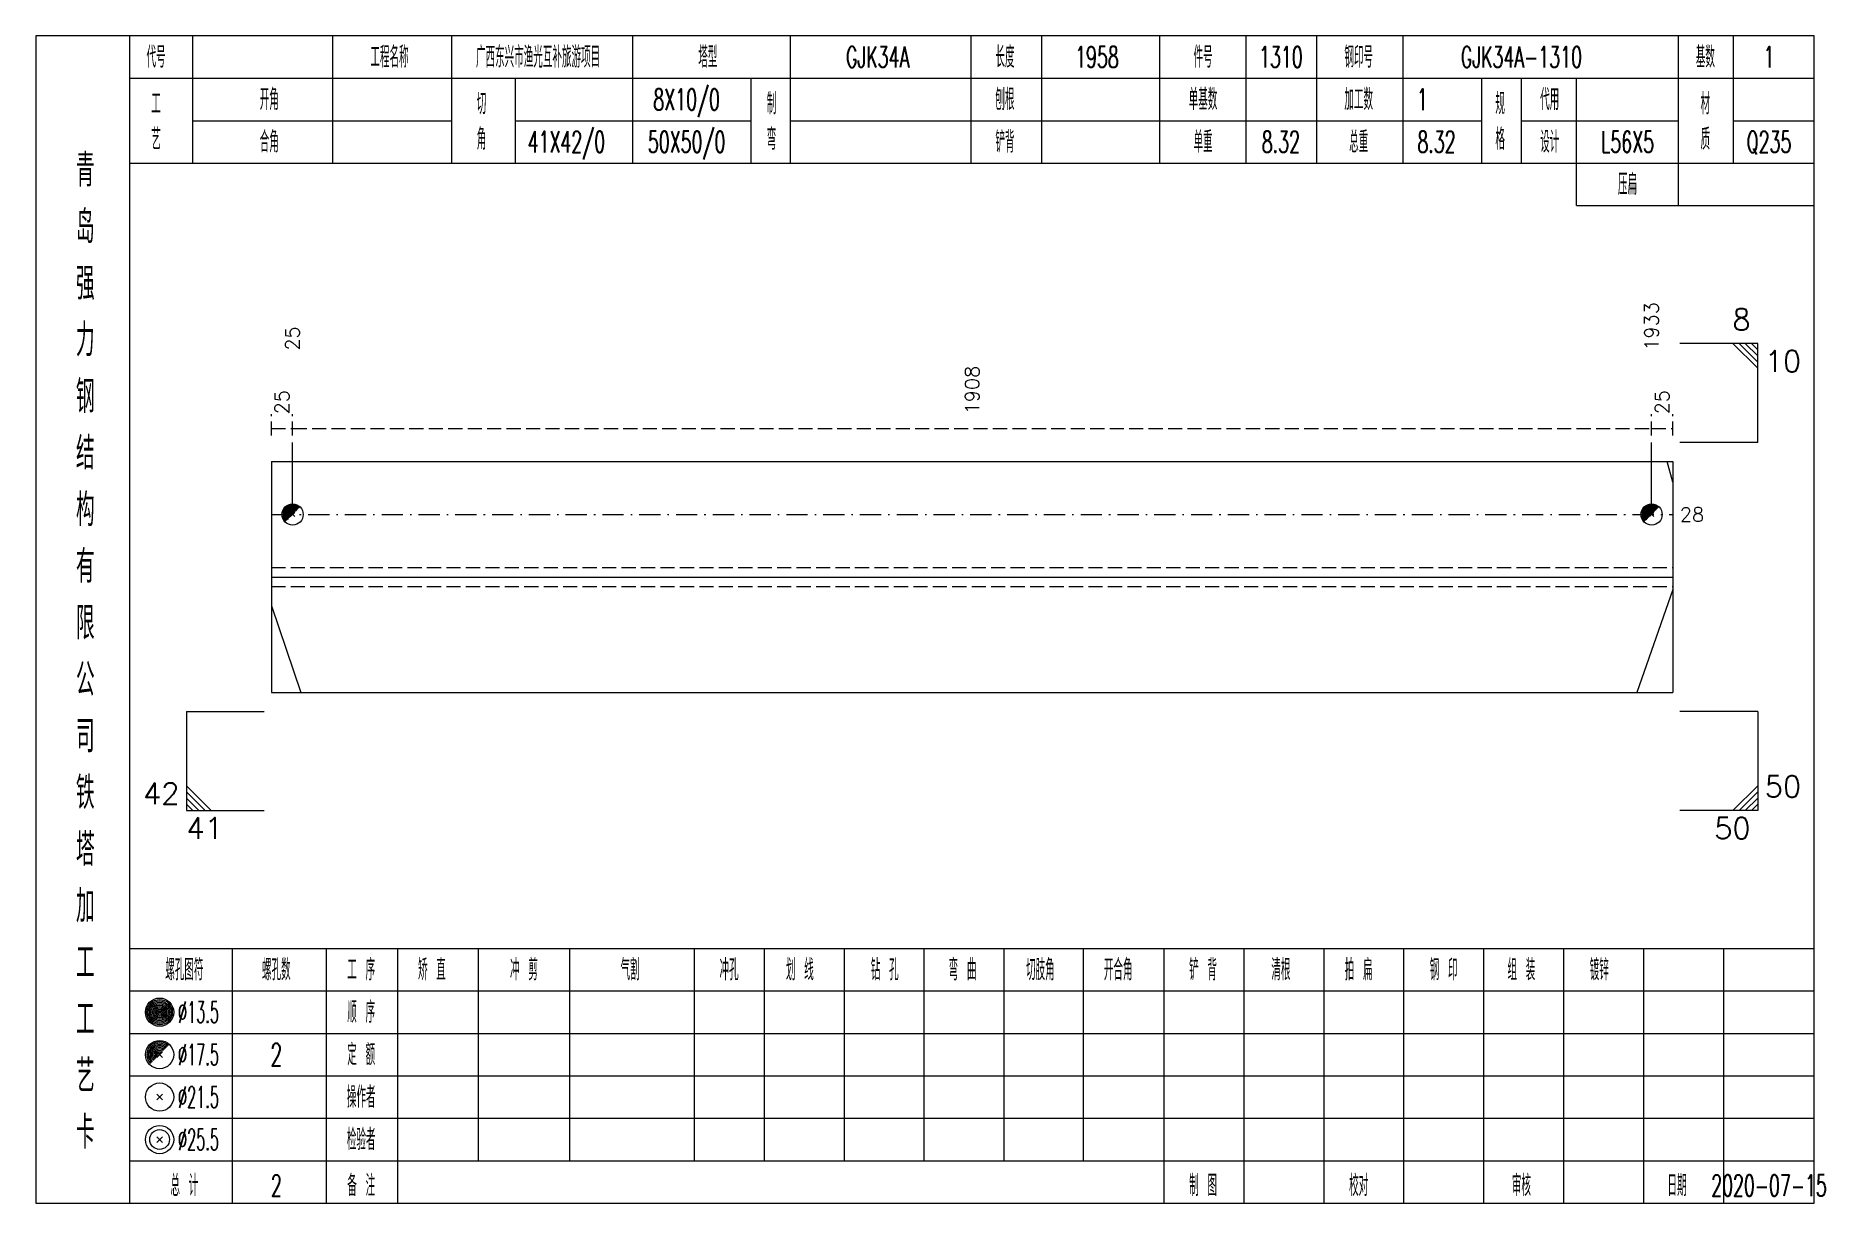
# Model space of a CAD drawing. Extents: x 0 to 2606, y -377 to 6479.
# Drawn here: x 784.2 to 1037.1, y 700 to 865 of the extents above; entities that cross this region are included whole.
import ezdxf
from ezdxf.enums import TextEntityAlignment as Align

# ---------------------------------------------------------------- set-up
doc = ezdxf.new("R2010")
doc.units = 0
doc.header["$MEASUREMENT"] = 0
doc.linetypes.add('一点画线', pattern=[5.2, 3, -1, 0.2, -1])
doc.linetypes.add('虚线', pattern=[2.75, 2, -0.75])
doc.layers.get('0').update_dxf_attribs({"linetype": 'CONTINUOUS', "lineweight": 25})
doc.layers.add('1', color=7, linetype='CONTINUOUS', lineweight=25)
doc.layers.add('4', color=7, linetype='CONTINUOUS', lineweight=25)
doc.styles.get("Standard").update_dxf_attribs({"font": 'simplex.shx', "width": 0.7, "height": 3, "bigfont": 'gbhzfs.shx'})

msp = doc.modelspace()

# ---------------------------------------------------------------- texts
at = {"color": 7, "linetype": 'Continuous', "lineweight": 13}
for s, p in [('1933', (1012.6, 820.5)), ('25', (820.5, 820.5))]:
    msp.add_text(s, height=2, rotation=90, dxfattribs=at).set_placement(p, align=Align.MIDDLE_LEFT)
for s, p in [('8', (1026.6, 822.5)), ('42', (804.5, 755.5))]:
    msp.add_text(s, height=3, dxfattribs=at).set_placement(p, align=Align.BOTTOM_RIGHT)
for s, p in [('10', (1028.6, 820.5)), ('41', (805.5, 754.5))]:
    msp.add_text(s, height=3, dxfattribs=at).set_placement(p, align=Align.TOP_LEFT)
at = {"color": 8, "linetype": 'Continuous', "lineweight": 9}
for s, p in [('1908', (916.55, 811.5)), ('25', (819, 811.5)), ('25', (1014.1, 811.5))]:
    msp.add_text(s, height=2, rotation=90, dxfattribs=at).set_placement(p, align=Align.MIDDLE_LEFT)
at = {"color": 7, "linetype": 'Continuous', "lineweight": 13}
msp.add_text('28', height=2, dxfattribs=at).set_placement((1016.6, 797.34), align=Align.MIDDLE_LEFT)
msp.add_text('50', height=3, dxfattribs=at).set_placement((1028.6, 756.5), align=Align.BOTTOM_LEFT)
msp.add_text('50', height=3, dxfattribs=at).set_placement((1026.6, 754.5), align=Align.TOP_RIGHT)
at = {"layer": '4', "color": 1, "linetype": 'Continuous', "lineweight": 13}
for s, height, width, p in [('代号', 3, 0.6, (801.2, 862)), ('工程名称', 3, 0.6, (834.2, 862)), ('广西东兴市渔光互补旅游项目', 3, 0.6, (855.2, 862)), ('塔型', 3, 0.6, (879.2, 862)), ('GJK34A', 3, 0.6, (903.2, 862)), ('长度', 3, 0.6, (921.2, 862)), ('1958', 3, 0.6, (934.2, 862)), ('件号', 3, 0.6, (949.2, 862)), ('1310', 3, 0.6, (960.2, 862)), ('钢印号', 3, 0.6, (971.2, 862)), ('GJK34A-1310', 3, 0.6, (994.2, 862)), ('基数', 3, 0.6, (1020.2, 862)), ('1', 3, 0.6, (1029.2, 862)), ('开角', 3, 0.6, (817.2, 856)), ('8X10/0', 3, 0.6, (876.2, 856)), ('刨根', 3, 0.6, (921.2, 856)), ('单基数', 3, 0.6, (949.2, 856)), ('加工数', 3, 0.6, (971.2, 856)), ('1', 3, 0.6, (980.2, 856)), ('代用', 3, 0.6, (998.2, 856)), ('工', 3, 0.6, (801.2, 855.4)), ('切', 3, 0.6, (847.2, 855.4)), ('制', 3, 0.6, (888.2, 855.4)), ('规', 3, 0.6, (991.2, 855.4)), ('材', 3, 0.6, (1020.2, 855.4)), ('艺', 3, 0.6, (801.2, 850.4)), ('合角', 3, 0.6, (817.2, 850)), ('角', 3, 0.6, (847.2, 850.4)), ('41X42/0', 3, 0.6, (859.2, 850)), ('50X50/0', 3, 0.6, (876.2, 850)), ('弯', 3, 0.6, (888.2, 850.4)), ('铲背', 3, 0.6, (921.2, 850)), ('单重', 3, 0.6, (949.2, 850)), ('8.32', 3, 0.6, (960.2, 850)), ('总重', 3, 0.6, (971.2, 850)), ('8.32', 3, 0.6, (982.2, 850)), ('格', 3, 0.6, (991.2, 850.4)), ('设计', 3, 0.6, (998.2, 850)), ('L56X5', 3, 0.6, (1009.2, 850)), ('质', 3, 0.6, (1020.2, 850.4)), ('Q235', 3, 0.6, (1029.2, 850)), ('青', 4.6, 0.8, (791.2, 846)), ('压扁', 3, 0.6, (1009.2, 844)), ('岛', 4.6, 0.8, (791.2, 838)), ('强', 4.6, 0.8, (791.2, 830)), ('力', 4.6, 0.8, (791.2, 822)), ('钢', 4.6, 0.8, (791.2, 814)), ('结', 4.6, 0.8, (791.2, 806)), ('构', 4.6, 0.8, (791.2, 798)), ('有', 4.6, 0.8, (791.2, 790)), ('限', 4.6, 0.8, (791.2, 782)), ('公', 4.6, 0.8, (791.2, 774)), ('司', 4.6, 0.8, (791.2, 766)), ('铁', 4.6, 0.8, (791.2, 758)), ('塔', 4.6, 0.8, (791.2, 750)), ('加', 4.6, 0.8, (791.2, 742)), ('工', 4.6, 0.8, (791.2, 734)), ('螺孔图符', 3, 0.6, (805.2, 733)), ('螺孔数', 3, 0.6, (818.2, 733)), ('工 序', 3, 0.6, (830.2, 733)), ('矫 直', 3, 0.6, (840.2, 733)), ('冲 剪', 3, 0.6, (853.2, 733)), ('气割', 3, 0.6, (868.2, 733)), ('冲孔', 3, 0.6, (882.2, 733)), ('划 线', 3, 0.6, (892.2, 733)), ('钻 孔', 3, 0.6, (904.2, 733)), ('弯 曲', 3, 0.6, (915.2, 733)), ('切肢角', 3, 0.6, (926.2, 733)), ('开合角', 3, 0.6, (937.2, 733)), ('铲 背', 3, 0.6, (949.2, 733)), ('清根', 3, 0.6, (960.2, 733)), ('拍 扁', 3, 0.6, (971.2, 733)), ('钢 印', 3, 0.6, (983.2, 733)), ('组 装', 3, 0.6, (994.2, 733)), ('镀锌', 3, 0.6, (1005.2, 733)), ('%%C13.5', 3, 0.5, (807.2, 727)), ('顺 序', 3, 0.6, (830.2, 727)), ('工', 4.6, 0.8, (791.2, 726)), ('%%C17.5', 3, 0.5, (807.2, 721)), ('2', 3.2, 0.6, (818.2, 721)), ('定 额', 3, 0.6, (830.2, 721)), ('艺', 4.6, 0.8, (791.2, 718)), ('%%C21.5', 3, 0.5, (807.2, 715)), ('操作者', 3, 0.6, (830.2, 715)), ('卡', 4.6, 0.8, (791.2, 710)), ('检验者', 3, 0.6, (830.2, 709)), ('%%C25.5', 3, 0.5, (807.2, 709)), ('总 计', 3, 0.6, (805.2, 702.5)), ('2', 3, 0.6, (818.2, 702.5)), ('备 注', 3, 0.6, (830.2, 702.5)), ('制 图', 3, 0.6, (949.2, 702.5)), ('校对', 3, 0.6, (971.2, 702.5)), ('审核', 3, 0.6, (994.2, 702.5)), ('日期', 3, 0.6, (1016.2, 702.5)), ('2020-07-15', 3, 0.6, (1029.2, 702.5))]:
    msp.add_text(s, height=height, dxfattribs=dict(at, width=width)).set_placement(p, align=Align.MIDDLE_CENTER)

# ---------------------------------------------------------------- linework, layer by layer
at = {"color": 7, "linetype": 'Continuous', "lineweight": 13}
for p, q in [((1027.6, 821.5), (1016.6, 821.5)), ((1024.1, 821.5), (1027.6, 818)), ((1024.97, 821.5), (1027.6, 818.88)), ((1025.85, 821.5), (1027.6, 819.75)), ((1026.72, 821.5), (1027.6, 820.62)), ((1027.6, 807.5), (1027.6, 821.5)), ((820.5, 797.34), (820.5, 807.5)), ((1012.6, 797.34), (1012.6, 807.5)), ((1027.6, 807.5), (1016.6, 807.5)), ((1015.6, 801.92), (1014.79, 804.84)), ((1015.6, 786.75), (1010.54, 772.16)), ((817.5, 784.42), (821.65, 772.16)), ((805.5, 769.5), (816.5, 769.5)), ((805.5, 769.5), (805.5, 755.5)), ((1027.6, 769.5), (1016.6, 769.5)), ((1027.6, 769.5), (1027.6, 755.5)), ((809, 755.5), (805.5, 759)), ((1024.1, 755.5), (1027.6, 759)), ((808.12, 755.5), (805.5, 758.12)), ((807.25, 755.5), (805.5, 757.25)), ((806.38, 755.5), (805.5, 756.38)), ((1024.97, 755.5), (1027.6, 758.12)), ((1025.85, 755.5), (1027.6, 757.25)), ((1026.72, 755.5), (1027.6, 756.38)), ((805.5, 755.5), (816.5, 755.5)), ((1027.6, 755.5), (1016.6, 755.5))]:
    msp.add_line(p, q, dxfattribs=at)
at = {"color": 8, "linetype": '虚线', "lineweight": 9}
for p, q in [((817.5, 808.5), (817.5, 811.5)), ((817.5, 809.5), (820.5, 809.5)), ((820.5, 808.5), (820.5, 811.5)), ((820.5, 808.5), (820.5, 811.5)), ((820.5, 809.5), (1012.6, 809.5)), ((1012.6, 808.5), (1012.6, 811.5)), ((1012.6, 808.5), (1012.6, 811.5)), ((1012.6, 809.5), (1015.6, 809.5)), ((1015.6, 808.5), (1015.6, 811.5))]:
    msp.add_line(p, q, dxfattribs=at)
at = {"color": 7, "linetype": 'Continuous', "lineweight": 18}
for p, q in [((817.5, 804.84), (817.5, 772.16)), ((817.5, 804.84), (1015.6, 804.84)), ((1015.6, 804.84), (1015.6, 772.16)), ((817.5, 788.5), (1015.6, 788.5))]:
    msp.add_line(p, q, dxfattribs=at)
at = {"color": 3, "linetype": '一点画线', "lineweight": 13}
msp.add_line((817.5, 797.34), (1015.6, 797.34), dxfattribs=at)
at = {"color": 7, "linetype": 'Continuous', "lineweight": 0}
for p, q in [((820.2, 797.04), (820.8, 797.64)), ((820.2, 797.64), (820.8, 797.04)), ((1012.3, 797.04), (1012.9, 797.64)), ((1012.3, 797.64), (1012.9, 797.04))]:
    msp.add_line(p, q, dxfattribs=at)
at = {"color": 1, "linetype": '虚线', "lineweight": 18}
for p, q in [((817.5, 789.84), (1015.6, 789.84)), ((817.5, 787.16), (1015.6, 787.16))]:
    msp.add_line(p, q, dxfattribs=at)
at = {"color": 7, "linetype": 'Continuous', "lineweight": 13}
for centre in [(820.5, 797.34), (1012.6, 797.34)]:
    msp.add_circle(centre, 1.5, dxfattribs=at)
for centre, radius in [((820.5, 797.34), 1.35), ((820.5, 797.34), 1.2), ((820.5, 797.34), 1.05), ((820.5, 797.34), 0.9), ((820.5, 797.34), 0.75), ((820.5, 797.34), 0.6), ((820.5, 797.34), 0.45), ((820.5, 797.34), 0.3), ((820.5, 797.34), 0.15), ((1012.6, 797.34), 1.35), ((1012.6, 797.34), 1.2), ((1012.6, 797.34), 1.05), ((1012.6, 797.34), 0.9), ((1012.6, 797.34), 0.75), ((1012.6, 797.34), 0.6), ((1012.6, 797.34), 0.45), ((1012.6, 797.34), 0.3), ((1012.6, 797.34), 0.15)]:
    msp.add_arc(centre, radius, 45, 225, dxfattribs=at)
at = {"layer": '1', "color": 7, "linetype": 'Continuous', "lineweight": 18}
msp.add_line((817.5, 772.16), (1015.6, 772.16), dxfattribs=at)
at = {"layer": '4', "color": 1, "linetype": 'Continuous', "lineweight": 18}
for p, q in [((797.5, 700), (797.5, 865)), ((806.4, 847), (806.4, 865)), ((826.2, 847), (826.2, 865)), ((843, 847), (843, 865)), ((868.6, 847), (868.6, 865)), ((890.9, 847), (890.9, 865)), ((916.4, 847), (916.4, 865)), ((926.4, 847), (926.4, 865)), ((943.1, 847), (943.1, 865)), ((955.3, 847), (955.3, 865)), ((965.3, 847), (965.3, 865)), ((977.5, 847), (977.5, 865)), ((1016.4, 841), (1016.4, 865)), ((1024.2, 847), (1024.2, 865)), ((797.5, 859), (1035.6, 859)), ((852, 847), (852, 859)), ((885.3, 847), (885.3, 859)), ((988.6, 847), (988.6, 859)), ((994.2, 847), (994.2, 859)), ((1002, 841), (1002, 859)), ((806.4, 853), (843, 853)), ((852, 853), (885.3, 853)), ((890.9, 853), (988.6, 853)), ((994.2, 853), (1016.4, 853)), ((1024.2, 853), (1035.6, 853)), ((797.5, 847), (1035.6, 847)), ((1002, 841), (1035.6, 841)), ((797.5, 736), (1035.6, 736)), ((812, 700), (812, 736)), ((825.3, 700), (825.3, 736)), ((835.4, 700), (835.4, 736)), ((846.8, 706), (846.8, 736)), ((859.7, 706), (859.7, 736)), ((877.3, 706), (877.3, 736)), ((887.2, 706), (887.2, 736)), ((898.5, 706), (898.5, 736)), ((909.8, 706), (909.8, 736)), ((921.1, 706), (921.1, 736)), ((932.3, 706), (932.3, 736)), ((943.7, 706), (943.7, 736)), ((955, 706), (955, 736)), ((966.3, 706), (966.3, 736)), ((977.6, 706), (977.6, 736)), ((988.9, 706), (988.9, 736)), ((1000.2, 706), (1000.2, 736)), ((1011.5, 706), (1011.5, 736)), ((1022.8, 706), (1022.8, 736)), ((797.5, 730), (1035.6, 730)), ((797.5, 724), (1035.6, 724)), ((797.5, 718), (1035.6, 718)), ((797.5, 712), (1035.6, 712)), ((797.5, 706), (1035.6, 706)), ((943.7, 700), (943.7, 706)), ((955, 700), (955, 706)), ((966.3, 700), (966.3, 706)), ((977.6, 700), (977.6, 706)), ((988.9, 700), (988.9, 706)), ((1000.2, 700), (1000.2, 706)), ((1011.5, 700), (1011.5, 706)), ((1022.8, 700), (1022.8, 706))]:
    msp.add_line(p, q, dxfattribs=at)
at = {"layer": '4', "color": 7, "linetype": 'Continuous', "lineweight": 13}
for p, q in [((801.5, 726.8), (801.9, 727.2)), ((801.9, 726.8), (801.5, 727.2)), ((801.3, 714.6), (802.1, 715.4)), ((802.1, 714.6), (801.3, 715.4)), ((801.3, 708.6), (802.1, 709.4)), ((802.1, 708.6), (801.3, 709.4))]:
    msp.add_line(p, q, dxfattribs=at)
at = {"layer": '4', "color": 7, "linetype": 'Continuous', "lineweight": 0}
for p, q in [((801.3, 720.6), (802.1, 721.4)), ((801.3, 721.4), (802.1, 720.6))]:
    msp.add_line(p, q, dxfattribs=at)
at = {"layer": '4', "color": 1, "linetype": 'Continuous', "lineweight": 18}
msp.add_lwpolyline([(784.2, 865), (784.2, 700), (1035.6, 700), (1035.6, 865)], close=True, dxfattribs=at)
at = {"layer": '4', "color": 7, "linetype": 'Continuous', "lineweight": 13}
for centre, radius in [((801.7, 727), 2), ((801.7, 727), 1.8), ((801.7, 727), 1.6), ((801.7, 727), 1.4), ((801.7, 727), 1.2), ((801.7, 727), 1), ((801.7, 727), 0.8), ((801.7, 727), 0.6), ((801.7, 727), 0.4), ((801.7, 727), 0.2), ((801.7, 721), 2), ((801.7, 715), 2), ((801.7, 709), 2), ((801.7, 709), 1.4)]:
    msp.add_circle(centre, radius, dxfattribs=at)
for radius in [1.8, 1.6, 1.4, 1.2, 1, 0.8, 0.6, 0.4, 0.2]:
    msp.add_arc((801.7, 721), radius, 45, 225, dxfattribs=at)

msp.set_redraw_order([(e.dxf.handle, doc.entitydb.next_handle()) for e in msp.query("TEXT MTEXT ATTDEF DIMENSION ARC_DIMENSION")])  # texts and dimensions are drawn at this point

doc.saveas('drawing.dxf')
